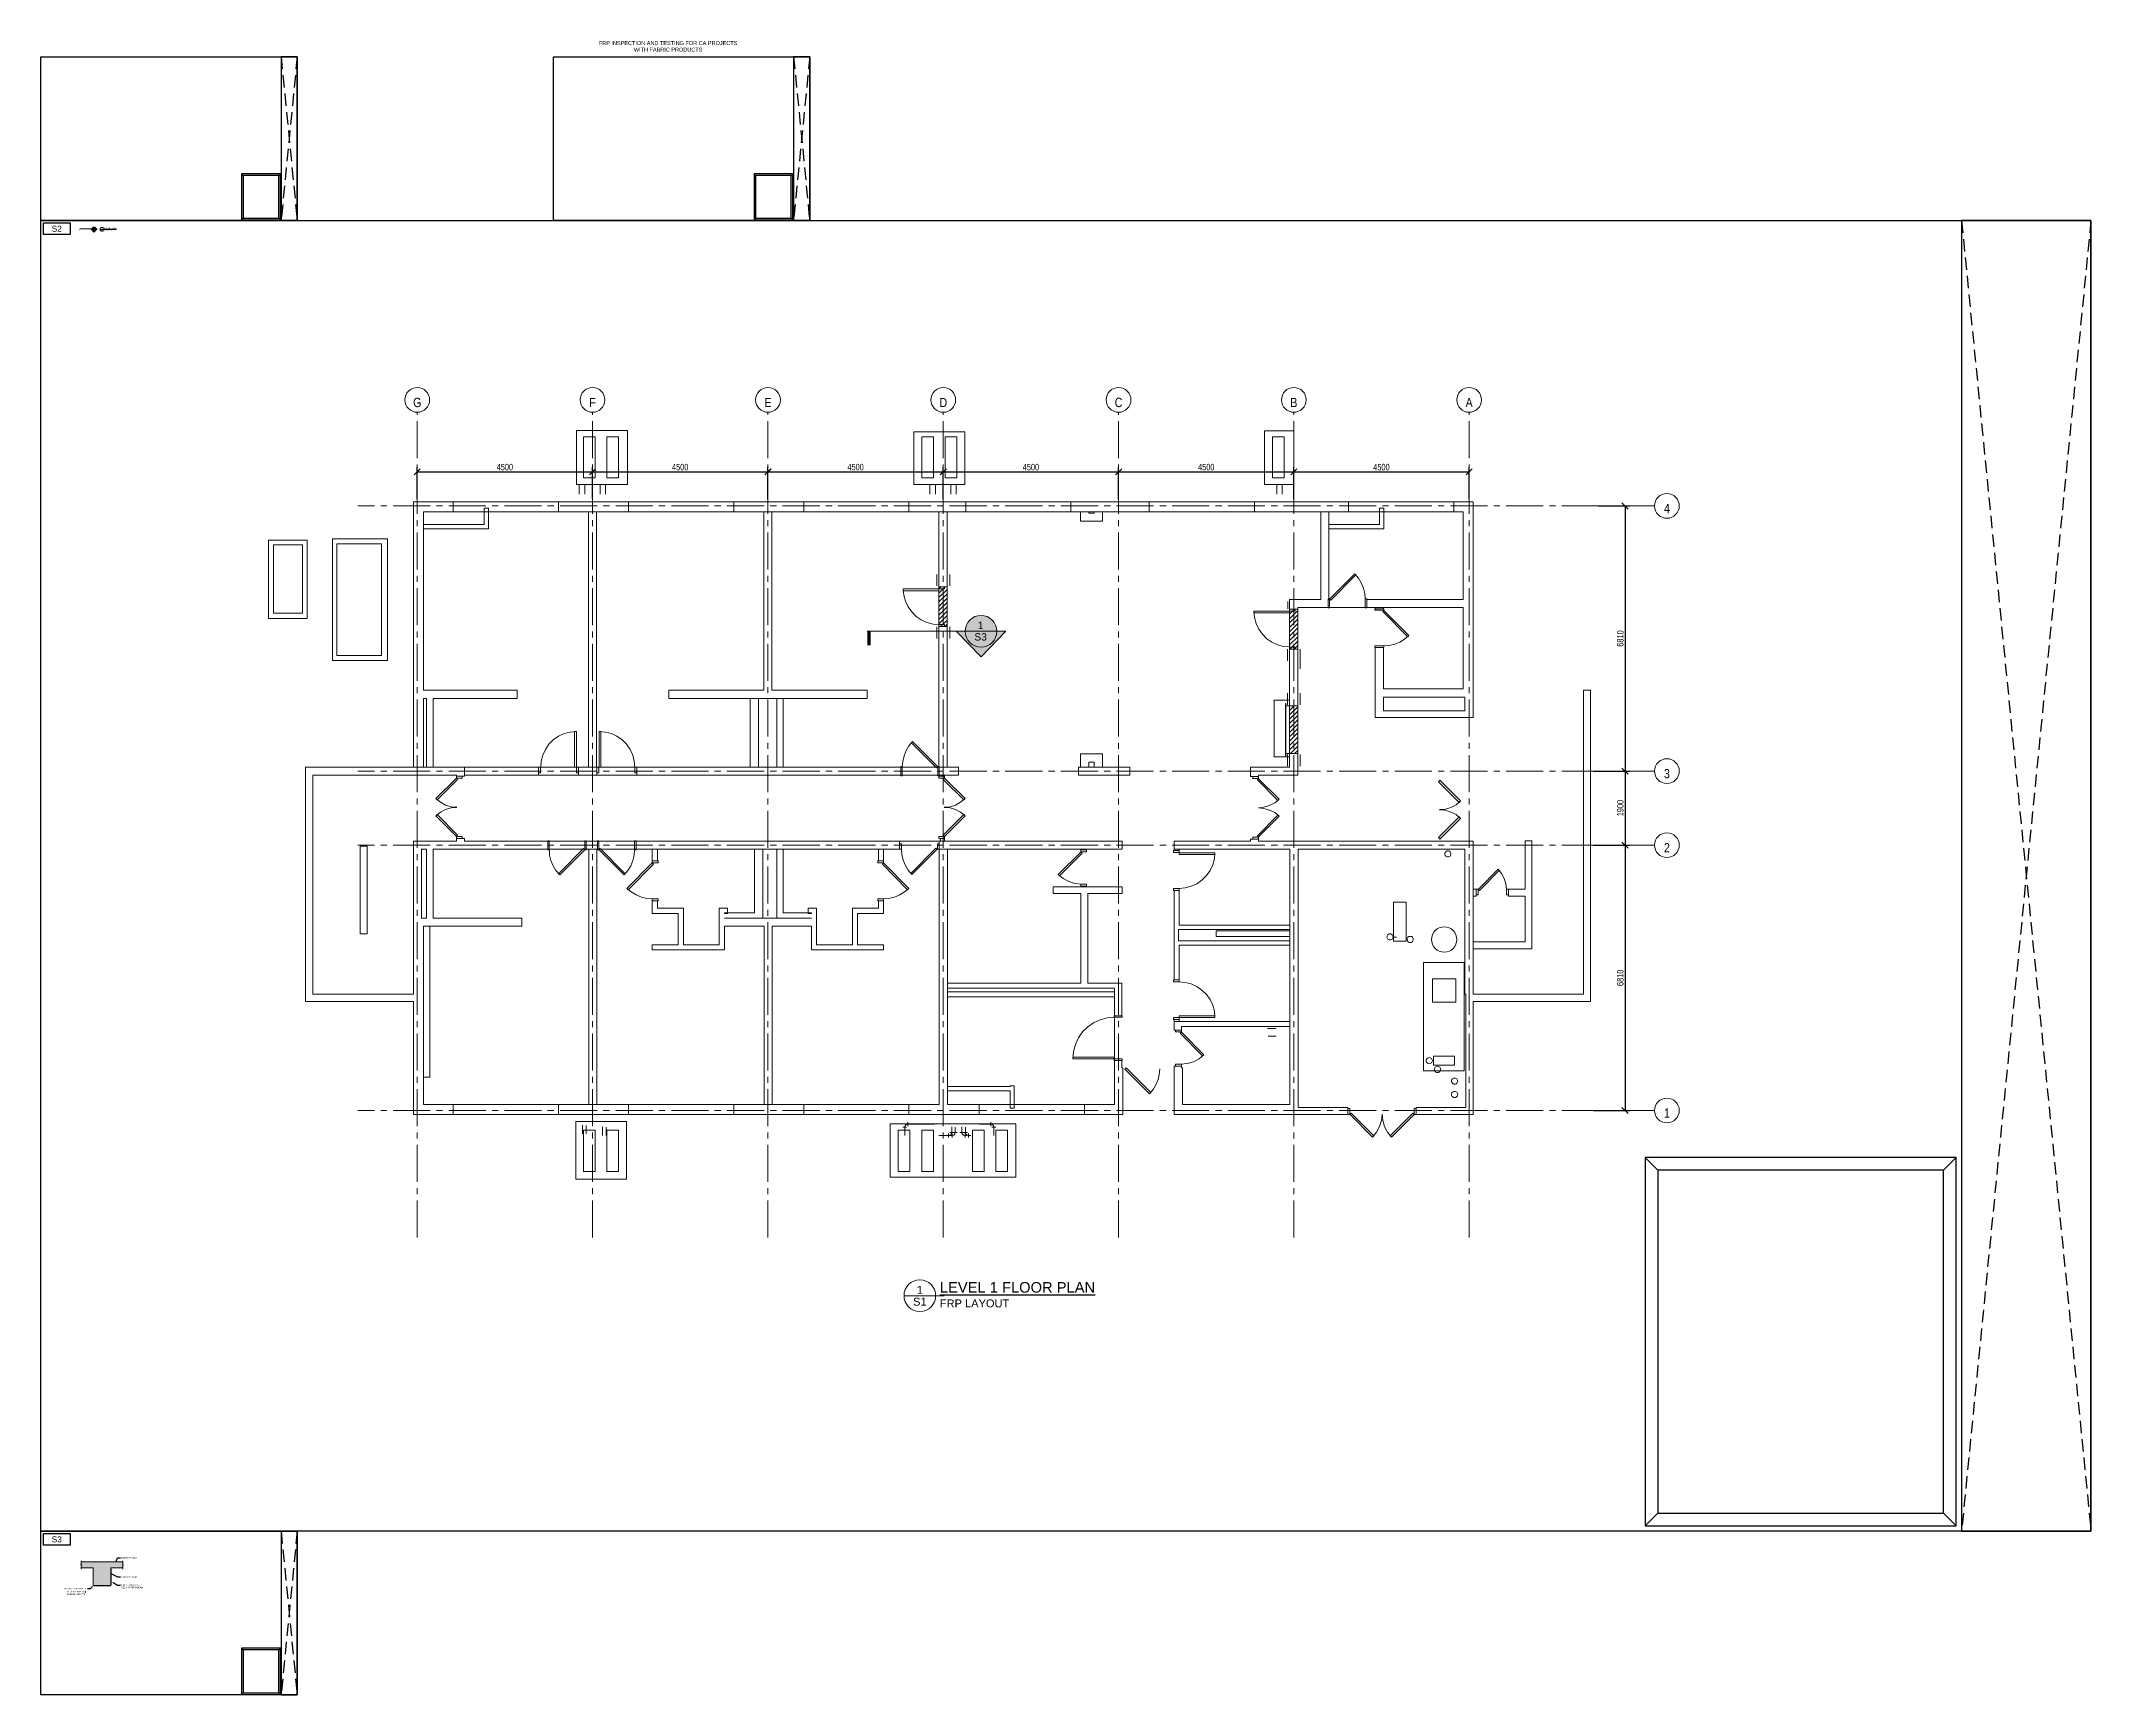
# Model space of a CAD drawing. Header units: inches. Extents: x 1159 to 5415, y 158 to 1829.
# Drawn here: x 3343 to 5415, y 158 to 1829 of the extents above; entities that cross this region are included whole.
import ezdxf
from ezdxf import colors
from ezdxf.entities.mleader import LeaderData, LeaderLine
from ezdxf.enums import TextEntityAlignment as Align
from ezdxf.math import Vec2, Vec3

# ---------------------------------------------------------------- set-up
doc = ezdxf.new("R2010")
doc.units = ezdxf.units.IN
doc.header["$MEASUREMENT"] = 0
doc.header["$PDMODE"] = 3
doc.linetypes.add('CENTER2', pattern=[1.125, 0.75, -0.125, 0.125, -0.125])
doc.linetypes.add('HIDDEN', pattern=[0.375, 0.25, -0.125])
doc.layers.get('Defpoints').update_dxf_attribs({"color": 190})
for name, color, linetype, lineweight in [('S-GRID-IDEN', 1, 'Continuous', 9), ('STN-ANNO-TEXT', 3, 'Continuous', 20), ('STN-ANNO-TITL-TEXT', 7, 'Continuous', 25), ('STN-BACKGROUND', 8, 'Continuous', 9), ('STN-BEAM', 3, 'Continuous', 9), ('STN-DIM-2', 142, 'Continuous', 13), ('STN-EXST-THK', 115, 'Continuous', 9), ('STN-FRP', 5, 'Continuous', 20), ('STN-GRID-ID', 6, 'Continuous', 20), ('STN-GRID-LINE', 10, 'CENTER2', 13), ('STN-HATCH', 253, 'Continuous', 9)]:
    doc.layers.add(name, color=color, linetype=linetype, lineweight=lineweight)
doc.layers.add('STN-CONCRETE HATCH', color=253, linetype='Continuous', lineweight=9, transparency=0.75)
doc.layers.add('STN-VPORT', color=30, linetype='Continuous', plot=False)
doc.styles.add('16', font='swiss.ttf', dxfattribs={"height": 1})
doc.styles.add('24', font='swiss.ttf', dxfattribs={"height": 1.5})
doc.styles.add('64', font='swiss.ttf', dxfattribs={"height": 4})
doc.styles.add('96', font='swiss.ttf', dxfattribs={"height": 6})
doc.styles.add('Arial Narrow', font='ARIALN.TTF', dxfattribs={"height": 18.75})
doc.styles.add('Arial Narrow_1_50', font='ARIALN.TTF', dxfattribs={"height": 6})
doc.styles.add('DIMENSIONS', font='swiss.ttf')
doc.dimstyles.new('SSA_Dimension_Style_50', dxfattribs={"dimscale": 12, "dimtxt": 6.25, "dimasz": 0.520833, "dimexe": 0.390625, "dimexo": 0.260417, "dimgap": 0.130208, "dimtad": 1, "dimdec": 0, "dimlfac": 25.4, "dimzin": 0, "dimdsep": 46, "dimtxsty": 'Arial Narrow_1_50', "dimblk1": 'OBLIQUE', "dimblk2": 'OBLIQUE', "dimsah": 1, "dimcen": 0.09, "dimazin": 0, "dimtfac": 1, "dimtdec": 0, "dimtix": 1, "dimtmove": 0, "dimatfit": 3, "dimfxl": 1, "dimtvp": 1, "dimtolj": 1, "dimtzin": 0, "dimarcsym": 2})

msp = doc.modelspace()

# ---------------------------------------------------------------- texts
at = {"layer": 'S-GRID-IDEN', "char_height": 9.375, "width": 6.25233, "attachment_point": 5, "style": 'Arial Narrow'}
for s, insert in [('G', (3723.748, 1464.105)), ('F', (3900.913, 1464.105)), ('E', (4078.245, 1464.105)), ('D', (4255.411, 1464.105)), ('C', (4432.576, 1464.105)), ('B', (4609.741, 1464.105)), ('A', (4786.907, 1464.105)), ('4', (4986.812, 1356.978)), ('3', (4986.812, 1088.979)), ('2', (4986.812, 1014.146)), ('1', (4986.812, 745.983))]:
    msp.add_mtext(s, dxfattribs=dict(at, insert=insert))
at = {"layer": 'STN-ANNO-TEXT', "insert": (3977.302, 1824.04), "char_height": 4, "width": 134.3455, "attachment_point": 5, "style": '64'}
msp.add_mtext('\\A1;\\pxa0.33333;FRP INSPECTION AND TESTING FOR CA PROJECTS \\PWITH FABRIC PRODUCTS', dxfattribs=at)
at = {"layer": 'STN-BEAM', "insert": (3431.146, 1648.027), "char_height": 0.0000125, "width": 0.0000654, "attachment_point": 1, "style": '16'}
msp.add_mtext('Title ID2', dxfattribs=at)
at = {"layer": 'STN-VPORT', "char_height": 6, "width": 21.1366, "attachment_point": 5, "style": '96', "bg_fill": 16, "box_fill_scale": 1.5, "bg_fill_color": 256, "bg_fill_transparency": 0}
for s, insert in [('S2', (3359.401, 1639.711)), ('S3', (3359.401, 315.182))]:
    msp.add_mtext(s, dxfattribs=dict(at, insert=insert))

# ---------------------------------------------------------------- blocks, each defined once
blk = doc.blocks.new('Stamp area')
at = {"layer": 'Defpoints'}
for p, q in [((-2.401, 2.852), (-2.501, 2.952)), ((-0.143, 2.852), (-0.043, 2.952)), ((-2.401, 0.142), (-2.501, 0.042)), ((-0.143, 0.142), (-0.043, 0.042))]:
    blk.add_line(p, q, dxfattribs=at)
for points in [[(-2.501, 0.042), (-0.043, 0.042), (-0.043, 2.952), (-2.501, 2.952)], [(-2.401, 0.142), (-0.143, 0.142), (-0.143, 2.852), (-2.401, 2.852)]]:
    blk.add_lwpolyline(points, close=True, dxfattribs=at)
blk = doc.blocks.new('*U125')
at = {"layer": 'STN-VPORT'}
for points in [[(3466.1, 1655.9), (3725.1, 1655.9), (3725.1, 1490.3), (3466.1, 1490.3)], [(3725.1, 1655.9), (3708.8, 1655.9), (3708.8, 1490.3), (3725.1, 1490.3)]]:
    blk.add_lwpolyline(points, close=True, dxfattribs=at)
at = {"layer": 'STN-VPORT', "linetype": 'HIDDEN', "ltscale": 50}
for points in [[(3708.8, 1655.9), (3725.1, 1490.3)], [(3725.1, 1655.9), (3708.8, 1490.3)]]:
    blk.add_lwpolyline(points, dxfattribs=at)
at = {"layer": 'STN-DIM-2', "xscale": 15.99010814684656, "yscale": 15.99010814684656, "zscale": 15.99010814684656}
blk.add_blockref('Stamp area', (3708.8, 1490.3), dxfattribs=at)
blk = doc.blocks.new('*U126')
at = {"layer": 'STN-VPORT'}
for points in [[(3466.1, 2814.8), (5538.1, 2814.8), (5538.1, 1490.3), (3466.1, 1490.3)], [(5538.1, 2814.8), (5407.3, 2814.8), (5407.3, 1490.3), (5538.1, 1490.3)]]:
    blk.add_lwpolyline(points, close=True, dxfattribs=at)
at = {"layer": 'STN-VPORT', "linetype": 'HIDDEN', "ltscale": 50}
for points in [[(5407.3, 2814.8), (5538.1, 1490.3)], [(5538.1, 2814.8), (5407.3, 1490.3)]]:
    blk.add_lwpolyline(points, dxfattribs=at)
at = {"layer": 'STN-DIM-2', "xscale": 127.9208651747724, "yscale": 127.9208651747724, "zscale": 127.9208651747724}
blk.add_blockref('Stamp area', (5407.3, 1490.3), dxfattribs=at)
blk = doc.blocks.new('*U67')
at = {"layer": 'STN-FRP', "true_color": 0xfefefe}
h = blk.add_hatch(color=7, dxfattribs=at)
h.dxf.hatch_style = 1
edge = h.paths.add_edge_path()
edge.add_arc((11.44, 0), 3, 0, 360)
at = {"layer": 'STN-HATCH', "ltscale": 100}
blk.add_hatch(color=256, dxfattribs=at).paths.add_polyline_path([(8.44, 0), (6.76, 0), (11.44, -4.88), (16.12, 0), (14.44, 0, -1)])
at = {"layer": 'STN-HATCH'}
h = blk.add_hatch(color=256, dxfattribs=at)
h.dxf.hatch_style = 1
h.paths.add_polyline_path([(-10.12, -2.7), (-9.45, -2.7), (-9.45, 0), (-10.12, 0)])
at = {"layer": 'STN-GRID-ID'}
for q in [(-10.12, 0), (14.44, 0)]:
    blk.add_line((8.44, 0), q, dxfattribs=at)
blk.add_lwpolyline([(8.44, 0), (6.76, 0), (11.44, -4.88), (16.12, 0), (14.44, 0, -1)], format="xyb", close=True, dxfattribs=at)
blk.add_circle((11.44, 0), 3, dxfattribs=at)
at = {"layer": 'STN-ANNO-TEXT', "ltscale": 2, "style": 'DIMENSIONS'}
for tag, p in [('1', (11.37, 1.12)), ('S1', (11.37, -1.07))]:
    blk.add_attdef(tag, text='', height=1.39, dxfattribs=at).set_placement(p, align=Align.MIDDLE_CENTER)
blk = doc.blocks.new('*U49')
at = {"layer": 'STN-GRID-ID'}
for p, q in [((-2, 0), (2, 0)), ((2, 0), (3.07, 0))]:
    blk.add_line(p, q, dxfattribs=at)
blk.add_circle((0, 0), 2, dxfattribs=at)
at = {"layer": 'STN-ANNO-TEXT', "style": 'DIMENSIONS'}
for tag, p in [('1', (0, 0.75)), ('S1', (0, -0.75))]:
    blk.add_attdef(tag, text='', height=1, dxfattribs=at).set_placement(p, align=Align.MIDDLE_CENTER)
blk.add_attdef('SCALE', text='', height=1, dxfattribs=at).set_placement((2.53, -0.46), align=Align.TOP_LEFT)
at = {"layer": 'STN-ANNO-TITL-TEXT', "style": 'DIMENSIONS'}
blk.add_attdef('%%UTITLE', text='', height=1.33, dxfattribs=at).set_placement((2.53, 0), align=Align.BOTTOM_LEFT)
blk = doc.blocks.new('A$C51f0ad66')
at = {"layer": 'STN-BACKGROUND'}
for p, q in [((23194, 15367), (18792, 15367)), ((23402, 15367), (26848, 15367)), ((13538, 13390), (12476, 13390)), ((22394, 13119), (22394, 8814)), ((22606, 12912), (22606, 8606)), ((26894, 10257), (24803, 10257)), ((4665, 8814), (4602, 8814)), ((-97, 6913), (-97, 2984)), ((1008, 7031), (1008, 6913)), ((27106, 6913), (21598, 6913)), ((3349, 6706), (406, 6706)), ((22614, 6706), (22614, 80)), ((26894, 6706), (22614, 6706)), ((11972, 5431), (11972, 5059)), ((19435, 5647), (19435, 3357)), ((19562, 5698), (19562, 4758)), ((27237, 5685), (27106, 5685)), ((2688, 4940), (406, 4940)), ((6833, 5190), (6164, 5190)), ((7755, 5190), (7755, 4254)), ((10249, 5190), (10249, 4254)), ((11841, 5190), (11172, 5190)), ((11972, 5059), (11303, 5059)), ((157, 4729), (157, 152)), ((30120, 2802), (27106, 2802)), ((22403, 2286), (19435, 2286)), ((19617, 1190), (19617, 1096)), ((14127, -563), (13932, -563))]:
    blk.add_line(p, q, dxfattribs=at)
for points in [[(4089, 16070), (5397, 16070), (5397, 17454)], [(4089, 16070), (4089, 17454), (5397, 17454)], [(12751, 17420), (12751, 16070)], [(12751, 17420), (14059, 17420), (14059, 16070), (12751, 16070)], [(21751, 17445), (21751, 16070), (22504, 16070), (22504, 17445)], [(21751, 17445), (22504, 17445)], [(4267, 17293), (4568, 17293)], [(4267, 17293), (4267, 16239)], [(4568, 16239), (4568, 17293)], [(5169, 16239), (4868, 16239), (4868, 17293), (5169, 17293)], [(5169, 16239), (5169, 17293)], [(13254, 16239), (13254, 17293), (12954, 17293), (12954, 16239)], [(13856, 16239), (13555, 16239), (13555, 17293), (13856, 17293)], [(13856, 16239), (13856, 17293)], [(22254, 16239), (22254, 17293), (21954, 17293), (21954, 16239)], [(4161, 15824), (4161, 16070)], [(4568, 16239), (4267, 16239)], [(4301, 15824), (4301, 16070)], [(4695, 15824), (4695, 16070)], [(4834, 15824), (4834, 16070)], [(13254, 16239), (12954, 16239)], [(13161, 15824), (13161, 16070)], [(13301, 15824), (13301, 16070)], [(13695, 15824), (13695, 16070)], [(13834, 15824), (13834, 16070)], [(22254, 16239), (21954, 16239)], [(22064, 15824), (22064, 16070)], [(22204, 15824), (22204, 16070)], [(-97, 8814), (-97, 15621), (27106, 15621)], [(157, 15367), (157, 10791)], [(157, 15367), (923, 15367)], [(923, 15367), (923, 15621)], [(1714, 15041), (1714, 15460)], [(1825, 15460), (1714, 15460)], [(1825, 14931), (1825, 15460)], [(3624, 15621), (3624, 15367)], [(3624, 15367), (4394, 15367)], [(4394, 8814), (4394, 15367)], [(4602, 15367), (5423, 15367), (5423, 15621)], [(4602, 15367), (4602, 8814)], [(8124, 15621), (8124, 15367)], [(8124, 15367), (8894, 15367)], [(8894, 15367), (8894, 10791)], [(9102, 15367), (9927, 15367), (9927, 15621)], [(9102, 15367), (9102, 10791)], [(12624, 15621), (12624, 15367)], [(12624, 15367), (13394, 15367)], [(13394, 15367), (13394, 8814), (13403, 8814)], [(13602, 15367), (14080, 15367), (14080, 15621)], [(13602, 8814), (13602, 15367)], [(16781, 15621), (16781, 15367)], [(17026, 15367), (17026, 15126), (17594, 15126)], [(17238, 15367), (17238, 15337)], [(17238, 15337), (17382, 15337)], [(17382, 15367), (17382, 15337)], [(17594, 15126), (17594, 15367)], [(18792, 15367), (18792, 15621)], [(21492, 15621), (21492, 15367)], [(23194, 15367), (23194, 13119)], [(23402, 15367), (23402, 13119), (23385, 13119)], [(23910, 15367), (23910, 15621)], [(24701, 15041), (24701, 15460), (24811, 15460)], [(24811, 15460), (24811, 14931)], [(26611, 15621), (26611, 15367)], [(26848, 15367), (26848, 13119)], [(27106, 10092), (27106, 15621)], [(1714, 15041), (157, 15041)], [(157, 14931), (1825, 14931)], [(24701, 15041), (23402, 15041)], [(23402, 14931), (24811, 14931)], [(-3823, 14639), (-3823, 12628), (-2828, 12628)], [(-3823, 14639), (-2828, 14639), (-2828, 12628)], [(-3687, 14520), (-3687, 12763), (-2946, 12763), (-2946, 14520)], [(-3687, 14520), (-2946, 14520)], [(-762, 14673), (-2180, 14673)], [(-762, 14673), (-762, 11548), (-2180, 11548), (-2180, 14673)], [(-919, 11680), (-2062, 11680), (-2062, 14546), (-919, 14546)], [(-919, 11680), (-919, 14546)], [(24333, 13123), (24325, 13271), (24291, 13411), (24236, 13542), (24164, 13665), (24066, 13775), (24100, 13746), (23457, 13102), (23427, 13132), (24066, 13775)], [(13403, 12471), (13242, 12484), (13085, 12526), (12941, 12594), (12810, 12683), (12696, 12797), (12603, 12929), (12535, 13072), (12492, 13229), (12476, 13390), (12476, 13343), (13394, 13343)], [(13602, 13441), (13394, 13441)], [(13538, 13390), (13538, 13441)], [(22394, 12814), (21480, 12814)], [(22403, 11900), (22242, 11913), (22085, 11955), (21941, 12018), (21810, 12111), (21696, 12226), (21603, 12357), (21535, 12501), (21492, 12653), (21480, 12814), (21480, 12772), (22394, 12772)], [(23194, 13119), (22394, 13119)], [(22394, 12818), (22538, 12818), (22538, 12869)], [(22394, 12869), (22606, 12869)], [(22606, 12912), (23385, 12912)], [(26848, 13119), (24375, 13119)], [(24375, 12912), (24595, 12912), (24595, 12878)], [(24807, 11925), (24951, 11938), (25095, 11968), (25226, 12023), (25349, 12099), (25459, 12192), (25429, 12162), (24786, 12806), (24816, 12835), (25459, 12192)], [(24803, 12878), (24803, 12912), (26848, 12912), (26848, 10825)], [(13538, 12421), (13538, 12471), (13394, 12471)], [(13602, 12421), (13394, 12421)], [(22538, 11845), (22538, 11896), (22394, 11896)], [(22606, 11845), (22394, 11845)], [(24595, 11887), (24595, 10092), (27106, 10092)], [(24803, 10825), (24803, 11887)], [(2561, 10791), (157, 10791)], [(241, 10579), (157, 10579)], [(157, 8814), (157, 10579)], [(241, 8814), (241, 10579)], [(2561, 10791), (2561, 10579), (406, 10579)], [(406, 8814), (406, 10579)], [(8894, 10791), (6456, 10791), (6456, 10579)], [(8547, 10579), (8547, 8814)], [(8759, 10579), (8759, 8814)], [(9102, 10791), (11548, 10791), (11548, 10579)], [(9229, 8814), (9229, 10579)], [(9394, 10579), (9394, 8814)], [(22394, 10537), (22000, 10537)], [(24803, 10825), (26848, 10825)], [(24803, 10613), (26894, 10613)], [(24803, 10257), (24803, 10613)], [(26894, 10613), (26894, 10257)], [(29938, 10791), (30120, 10791)], [(29938, 10791), (29938, 2984)], [(30120, 2802), (30120, 10791)], [(22606, 10384), (22297, 10384)], [(22394, 10380), (22398, 10384)], [(3171, 8805), (3183, 8966), (3222, 9123), (3289, 9267), (3382, 9402), (3492, 9512), (3624, 9605), (3768, 9673), (3924, 9715), (4085, 9732), (4039, 9732), (4039, 8814), (4394, 8814)], [(4085, 9732), (4085, 8670), (4136, 8670)], [(5584, 8805), (5571, 8966), (5533, 9123), (5465, 9267), (5372, 9402), (5258, 9512), (5127, 9605), (4983, 9673), (4830, 9715), (4669, 9732), (4712, 9732), (4712, 8814), (4669, 8814), (4669, 9732)], [(12450, 8818), (12463, 8962), (12497, 9106), (12552, 9237), (12624, 9360), (12717, 9470), (12687, 9440), (13331, 8797), (13360, 8826), (12717, 9470)], [(17026, 9157), (17026, 8814)], [(17026, 9157), (17594, 9157)], [(17594, 8814), (17594, 9157)], [(22000, 9076), (22394, 9076)], [(22297, 9165), (22606, 9165)], [(-2866, 8814), (-2866, 2802), (-97, 2802)], [(-2684, 2984), (-2684, 8606)], [(1008, 8606), (-2684, 8606)], [(1012, 7785), (868, 7798), (724, 7840), (593, 7912), (478, 8005), (512, 7971), (1037, 8500), (1008, 8530), (478, 8005)], [(1215, 8814), (1215, 8585), (1008, 8585)], [(3116, 8670), (3167, 8670), (3167, 8814), (1008, 8814)], [(1151, 8585), (1151, 8534), (1008, 8534), (1008, 8606)], [(1215, 8606), (3116, 8606), (3116, 8814)], [(4136, 8814), (4136, 8606), (4614, 8606)], [(4614, 8814), (4614, 8606)], [(4665, 8814), (4665, 8670), (4614, 8670)], [(5639, 8670), (5588, 8670), (5588, 8814), (5639, 8814)], [(5639, 8814), (5639, 8606), (12412, 8606)], [(13538, 8585), (13390, 8585), (13390, 8534), (13538, 8534), (13538, 8606)], [(13403, 8606), (13436, 8606)], [(13436, 8606), (13436, 8585)], [(13530, 7785), (13678, 7798), (13822, 7840), (13949, 7912), (14063, 8005), (14033, 7971), (13504, 8500), (13538, 8530), (14063, 8005)], [(13538, 8606), (13894, 8606)], [(13894, 8814), (13602, 8814)], [(13894, 8814), (13894, 8606)], [(16976, 8814), (16976, 8606), (18296, 8606), (18296, 8814)], [(17238, 8814), (17238, 8945)], [(17238, 8945), (17382, 8945)], [(17382, 8945), (17382, 8814)], [(21598, 8572), (21391, 8572), (21391, 8814), (22394, 8814)], [(21454, 8572), (21454, 8522), (21598, 8522), (21598, 8606)], [(21594, 7772), (21738, 7785), (21882, 7827), (22013, 7899), (22127, 7992), (22094, 7959), (21569, 8488), (21598, 8517), (22127, 7992)], [(21598, 8606), (22606, 8606)], [(26246, 7726), (26395, 7738), (26539, 7781), (26670, 7848), (26784, 7946), (26750, 7908), (26217, 8437), (26255, 8475), (26784, 7946)], [(1012, 7781), (868, 7768), (724, 7726), (593, 7658), (478, 7561), (512, 7595), (1037, 7065), (1008, 7036), (478, 7561)], [(13530, 7781), (13678, 7768), (13822, 7726), (13949, 7658), (14063, 7561), (14033, 7595), (13504, 7065), (13538, 7036), (14063, 7561)], [(21594, 7768), (21738, 7755), (21882, 7713), (22013, 7645), (22127, 7552), (22094, 7582), (21569, 7053), (21598, 7023), (22127, 7552)], [(26246, 7717), (26395, 7705), (26539, 7662), (26670, 7595), (26784, 7497), (26750, 7535), (26217, 7006), (26255, 6968), (26784, 7497)], [(1008, 6913), (-97, 6913)], [(1151, 6981), (1151, 7031), (1008, 7031)], [(1008, 6981), (1215, 6981), (1215, 6913)], [(3349, 6913), (1215, 6913)], [(4627, 6913), (4339, 6913)], [(12378, 6706), (12378, 6913), (5618, 6913)], [(12378, 6849), (12429, 6849), (12429, 6706), (12378, 6706)], [(13403, 6706), (13352, 6706), (13352, 6849), (13403, 6849)], [(13538, 7031), (13390, 7031), (13390, 6981), (13538, 6981)], [(13403, 152), (13403, 6913)], [(13436, 6913), (13403, 6913)], [(13436, 6981), (13436, 6913)], [(13538, 6913), (13538, 7031)], [(18093, 6706), (18093, 6913), (13538, 6913)], [(21391, 6913), (19435, 6913)], [(19435, 6913), (19435, 6672)], [(21391, 6968), (21391, 6913)], [(21391, 6968), (21598, 6968)], [(21598, 7019), (21454, 7019), (21454, 6968)], [(21598, 6913), (21598, 7019)], [(27106, 6913), (27106, 6706)], [(28617, 4153), (28617, 6921), (28439, 6921), (28439, 5685)], [(-1465, 6782), (-1465, 4534)], [(-1465, 4534), (-1287, 4534), (-1287, 6782), (-1465, 6782)], [(110, 6706), (241, 6706)], [(110, 6706), (110, 4940)], [(241, 4940), (241, 6706)], [(406, 6706), (406, 4940)], [(3391, 6701), (3399, 6557), (3433, 6418), (3488, 6282), (3560, 6159), (3658, 6049), (3624, 6079), (4267, 6722), (4301, 6693), (3658, 6049)], [(4339, 6706), (4403, 6706)], [(4403, 152), (4403, 6706)], [(4610, 6706), (4610, 152)], [(4610, 6706), (4627, 6706)], [(5579, 6701), (5571, 6557), (5537, 6418), (5482, 6282), (5406, 6159), (5313, 6049), (5342, 6079), (4699, 6722), (4669, 6693), (5313, 6049)], [(6041, 5431), (5897, 5444), (5753, 5478), (5618, 5533), (5495, 5609), (5381, 5702), (5414, 5668), (6066, 6320), (6032, 6354), (5381, 5702)], [(6032, 6706), (6032, 6354), (6181, 6354), (6181, 6405), (6032, 6405)], [(6164, 6405), (6164, 6706)], [(8657, 6706), (8657, 5071)], [(8869, 4940), (8869, 6706)], [(9229, 6706), (9229, 4940)], [(9394, 6706), (9394, 5071)], [(11972, 6706), (11972, 6354), (11828, 6354), (11828, 6405), (11972, 6405)], [(11841, 6706), (11841, 6405)], [(11963, 5431), (12111, 5444), (12251, 5478), (12387, 5533), (12509, 5609), (12624, 5702), (12590, 5668), (11942, 6320), (11972, 6354), (12624, 5702)], [(12433, 6714), (12442, 6570), (12476, 6426), (12531, 6291), (12607, 6168), (12700, 6058), (12670, 6087), (13314, 6735), (13348, 6706), (12700, 6058)], [(17043, 5812), (16882, 5829), (16726, 5876), (16582, 5952), (16455, 6054), (16489, 6024), (17069, 6604), (17035, 6634), (16455, 6054)], [(17035, 6706), (17035, 6638), (17183, 6638), (17183, 6689), (17035, 6689)], [(17166, 6689), (17166, 6706)], [(19562, 6706), (19562, 6621), (19414, 6621), (19414, 6672), (19562, 6672)], [(19435, 6706), (22403, 6706)], [(19554, 5702), (19714, 5715), (19867, 5757), (20015, 5821), (20146, 5914), (20261, 6028), (20354, 6159), (20421, 6303), (20464, 6456), (20476, 6617), (20476, 6574), (19562, 6574), (19562, 6617), (20476, 6617)], [(26894, 6706), (26894, 2984), (26924, 2984)], [(27961, 5677), (27948, 5821), (27906, 5956), (27838, 6083), (27749, 6193), (27779, 6159), (27271, 5651), (27241, 5685), (27749, 6193)], [(6032, 5431), (6032, 5059), (6701, 5059)], [(6032, 5380), (6181, 5380), (6181, 5431), (6032, 5431)], [(6164, 5190), (6164, 5380)], [(11972, 5380), (11828, 5380), (11828, 5431), (11972, 5431)], [(11841, 5380), (11841, 5190)], [(17217, 5567), (18093, 5567), (18093, 5745), (16328, 5745), (16328, 5567), (17035, 5567)], [(17035, 3268), (17035, 5567)], [(17217, 5567), (17217, 3268)], [(19562, 5647), (19414, 5647), (19414, 5698), (19562, 5698)], [(25391, 4348), (25391, 5347), (25065, 5347), (25065, 4348)], [(27106, 5503), (27186, 5503)], [(27237, 5685), (27237, 5537), (27186, 5537)], [(27186, 5685), (27186, 5503)], [(28012, 5537), (27961, 5537), (27961, 5685), (28439, 5685)], [(28012, 5685), (28012, 5503), (28439, 5503)], [(28439, 4331), (28439, 5503)], [(110, 4940), (241, 4940)], [(2688, 4940), (2688, 4729), (157, 4729)], [(6701, 4254), (6701, 5059)], [(6833, 4254), (6833, 5190)], [(7887, 5059), (7967, 5059), (7967, 5190), (7755, 5190)], [(8657, 5071), (7887, 5071), (7887, 5059)], [(7887, 4940), (8657, 4940)], [(9229, 4940), (8869, 4940)], [(10118, 5071), (9394, 5071)], [(9394, 4940), (10118, 4940)], [(10249, 5190), (10037, 5190), (10037, 5059), (10118, 5059)], [(10118, 5071), (10118, 5059)], [(11172, 4254), (11172, 5190)], [(11303, 5059), (11303, 4254)], [(22403, 4648), (22403, 4758), (19562, 4758)], [(157, 855), (326, 855), (326, 4729)], [(6701, 4254), (6032, 4254), (6032, 4123), (7887, 4123), (7887, 4729)], [(6833, 4254), (7755, 4254)], [(7887, 4729), (8903, 4729)], [(8903, 4729), (8903, 152)], [(9114, 4729), (9114, 152)], [(10118, 4729), (9114, 4729)], [(10118, 4123), (10118, 4729)], [(10118, 4123), (11972, 4123), (11972, 4254), (11303, 4254)], [(11172, 4254), (10249, 4254)], [(19562, 3357), (19414, 3357), (19414, 3306), (19562, 3306), (19562, 4242)], [(22403, 4648), (19545, 4648)], [(19545, 4352), (19545, 4648)], [(19545, 4352), (22403, 4352)], [(19562, 4242), (22403, 4242)], [(22403, 4470), (20506, 4470), (20506, 4610), (22403, 4610)], [(22403, 4352), (22403, 4242)], [(25053, 4453), (25048, 4436), (25040, 4415), (25027, 4398), (25010, 4386), (24993, 4377), (24951, 4377), (24934, 4386), (24917, 4398), (24905, 4415), (24896, 4436), (24892, 4453), (24896, 4475), (24905, 4496), (24917, 4513), (24934, 4525), (24951, 4534), (24993, 4534), (25010, 4525), (25027, 4513), (25040, 4496), (25048, 4475), (25053, 4453), (25142, 4453)], [(25391, 4348), (25065, 4348)], [(25383, 4394), (25413, 4394), (25421, 4352), (25434, 4335), (25451, 4322), (25472, 4314), (25514, 4314), (25531, 4322), (25548, 4335), (25561, 4352), (25569, 4373), (25569, 4411), (25561, 4432), (25548, 4449), (25531, 4462), (25514, 4470), (25472, 4470), (25451, 4462), (25434, 4449), (25421, 4432), (25417, 4411), (25413, 4394)], [(26064, 4267), (26048, 4326), (26039, 4390), (26048, 4453)], [(26094, 4572), (26064, 4513), (26048, 4453)], [(26064, 4267), (26094, 4208)], [(26094, 4572), (26136, 4618)], [(26238, 4690), (26183, 4661), (26136, 4618)], [(26238, 4690), (26302, 4707)], [(26365, 4716), (26302, 4707)], [(26365, 4716), (26428, 4707), (26488, 4690)], [(26543, 4661), (26488, 4690)], [(26543, 4661), (26594, 4618)], [(26636, 4572), (26594, 4618)], [(26636, 4572), (26666, 4513), (26682, 4453)], [(26636, 4208), (26666, 4267), (26682, 4326)], [(26691, 4390), (26682, 4453)], [(26691, 4390), (26682, 4326)], [(28439, 4331), (27106, 4331)], [(25836, 1020), (26873, 1020), (26873, 3801), (25836, 3801)], [(25836, 1020), (25836, 3801)], [(26428, 4072), (26365, 4064), (26302, 4072), (26238, 4089), (26183, 4119), (26136, 4161), (26094, 4208)], [(26428, 4072), (26488, 4089), (26543, 4119)], [(26636, 4208), (26594, 4161), (26543, 4119)], [(28617, 4153), (27106, 4153)], [(17035, 3268), (13614, 3268)], [(17217, 3268), (18085, 3268)], [(18085, 2430), (18085, 3268)], [(19554, 3302), (19714, 3289), (19867, 3251), (20015, 3183), (20146, 3090), (20261, 2976), (20354, 2845), (20421, 2701), (20464, 2548), (20476, 2388), (20476, 2430), (19562, 2430), (19562, 2388), (20476, 2388)], [(-2684, 2984), (-97, 2984)], [(-97, 2802), (-97, -102), (18114, -102)], [(13614, 3137), (17903, 3137), (17903, 3048), (13614, 3048)], [(13614, 2921), (17903, 2921), (17903, 2430)], [(26924, 2984), (26924, 80)], [(27106, 2984), (29938, 2984)], [(27106, -102), (27106, 2802)], [(17898, 2388), (17716, 2375), (17534, 2328), (17365, 2252), (17213, 2146), (17081, 2015), (16976, 1863), (16895, 1693), (16849, 1515), (16832, 1329), (16832, 1372), (17890, 1372), (17890, 1329), (16832, 1329)], [(19562, 2383), (19414, 2383), (19414, 2333), (19562, 2333)], [(19435, 2333), (19435, 2066), (19617, 2066)], [(19617, 2155), (19617, 2015), (19469, 2015), (19469, 2066)], [(19562, 2286), (19562, 2383)], [(19617, 2155), (22403, 2155)], [(21831, 2108), (22051, 2108)], [(19609, 1190), (19770, 1206), (19926, 1253), (20070, 1329), (20197, 1431), (20163, 1401), (19583, 1981), (19617, 2011), (20197, 1431)], [(21844, 1909), (22051, 1909)], [(17903, 1287), (17903, 152)], [(18085, 1096), (18085, 1287)], [(18114, 1096), (18085, 1096)], [(18114, -102), (18114, 1096)], [(19063, 1071), (19050, 927), (19020, 792), (18965, 660), (18893, 538), (18800, 428), (18834, 466), (18203, 1096), (18165, 1063), (18800, 428)], [(19617, 1139), (19435, 1139)], [(23944, -102), (19435, -102), (19435, 1139)], [(19469, 1139), (19469, 1190), (19617, 1190)], [(19647, 152), (19647, 1096), (19617, 1096)], [(26094, 1393), (26627, 1393)], [(26094, 1393), (26094, 1164)], [(26627, 1164), (26094, 1164)], [(26627, 1164), (26627, 1393)], [(15219, 618), (13614, 618), (13614, 508), (15219, 508)], [(15219, 508), (15219, 63), (15325, 63), (15325, 635), (15219, 635), (15219, 618)], [(923, 152), (157, 152)], [(923, -102), (923, 152)], [(4403, 152), (3624, 152), (3624, -102)], [(5423, 152), (4610, 152)], [(5423, -102), (5423, 152)], [(8903, 152), (8124, 152), (8124, -102)], [(9927, 152), (9114, 152)], [(9927, -102), (9927, 152)], [(12624, 152), (12624, -102)], [(13403, 152), (12624, 152)], [(13614, 152), (17903, 152)], [(14427, -102), (14427, 152)], [(17128, 152), (17128, -102)], [(22403, 152), (19647, 152)], [(23893, -102), (23893, 80), (22614, 80)], [(23944, -102), (23944, 47), (23893, 47)], [(25645, 47), (25595, 47), (25595, -102), (27106, -102)], [(25645, 80), (25645, -102)], [(25645, 80), (26924, 80)], [(5376, -279), (4068, -279), (4068, -1761), (5376, -1761)], [(4242, -377), (4242, -597)], [(4267, -508), (4267, -1566), (4568, -1566), (4568, -508)], [(4267, -508), (4568, -508)], [(4335, -385), (4335, -597)], [(4758, -419), (4758, -639)], [(4851, -432), (4851, -639)], [(5169, -1566), (4868, -1566), (4868, -508), (5169, -508)], [(5169, -1566), (5169, -508)], [(5376, -279), (5376, -1761)], [(15371, -1714), (15371, -343), (12145, -343), (12145, -1714)], [(12564, -432), (12463, -432)], [(13276, -351), (12594, -351), (12556, -360), (12526, -389), (12514, -432), (12514, -639)], [(12594, -402), (12594, -301)], [(12950, -1566), (12950, -508), (13250, -508), (13250, -1566)], [(13813, -432), (13813, -563), (13805, -601), (13775, -631), (13733, -639), (13394, -639)], [(13720, -419), (13720, -563), (13712, -601), (13682, -631), (13640, -639)], [(13983, -419), (13983, -563), (13991, -601), (14021, -631), (14063, -639), (14101, -639)], [(14076, -432), (14076, -563), (14084, -601), (14114, -631), (14156, -639), (14215, -639)], [(14254, -508), (14254, -1566), (14554, -1566)], [(14254, -508), (14554, -508), (14554, -1566)], [(14436, -351), (14723, -351), (14762, -360), (14791, -389), (14804, -432), (14804, -639)], [(14723, -402), (14723, -301)], [(14753, -432), (14855, -432)], [(14855, -508), (15155, -508)], [(14855, -508), (14855, -1566)], [(15155, -1566), (15155, -508)], [(24769, -93), (24752, -254), (24706, -411), (24629, -555), (24528, -682), (24557, -648), (23977, -68), (23948, -102), (24528, -682)], [(24773, -93), (24786, -254), (24833, -411), (24909, -555), (25015, -682), (24981, -648), (25561, -68), (25595, -102), (25015, -682)], [(13640, -588), (13640, -694)], [(13669, -563), (13864, -563)], [(13733, -588), (13733, -694)], [(14063, -588), (14063, -694)], [(14156, -588), (14156, -694)], [(12950, -1566), (13250, -1566)], [(15155, -1566), (14855, -1566)], [(15371, -1714), (12145, -1714)]]:
    blk.add_lwpolyline(points, dxfattribs=at)
at = {"layer": 'STN-BACKGROUND', "ltscale": 5600.657488}
blk.add_lwpolyline([(157, 15367), (26848, 15367)], dxfattribs=at)
at = {"layer": 'STN-BACKGROUND', "ltscale": 2700.846166}
for points in [[(923, 15621), (26611, 15621)], [(923, 152), (12624, 152)], [(12624, -102), (923, -102)]]:
    blk.add_lwpolyline(points, dxfattribs=at)
at = {"layer": 'STN-BACKGROUND', "ltscale": 1198.02424}
blk.add_lwpolyline([(923, 15367), (18792, 15367)], dxfattribs=at)
at = {"layer": 'STN-BACKGROUND', "ltscale": 2044.68448}
blk.add_lwpolyline([(22606, 12912), (26848, 12912)], dxfattribs=at)
at = {"layer": 'STN-BACKGROUND'}
for points in [[(23385, 12899), (23385, 13132), (23423, 13132), (23423, 12899)], [(24337, 12899), (24337, 13132), (24375, 13132), (24375, 12899)], [(24583, 12878), (24816, 12878), (24816, 12840), (24583, 12840)], [(24583, 11925), (24816, 11925), (24816, 11887), (24583, 11887)], [(22297, 10448), (22288, 10448), (22288, 9102), (22297, 9102)], [(12450, 8594), (12450, 8826), (12412, 8826), (12412, 8594)], [(13403, 8594), (13403, 8826), (13365, 8826), (13365, 8594)], [(3387, 6926), (3387, 6693), (3349, 6693), (3349, 6926)], [(4339, 6926), (4339, 6693), (4301, 6693), (4301, 6926)], [(4627, 6926), (4627, 6693), (4665, 6693), (4665, 6926)], [(5579, 6926), (5579, 6693), (5618, 6693), (5618, 6926)], [(26539, 6587), (26534, 6608), (26530, 6625), (26517, 6642), (26500, 6655), (26479, 6663), (26458, 6667), (26437, 6663), (26420, 6655), (26403, 6642), (26390, 6625), (26382, 6608), (26382, 6566), (26390, 6545), (26403, 6532), (26420, 6519), (26437, 6511), (26458, 6507), (26479, 6511), (26500, 6519), (26517, 6532), (26530, 6545)], [(17183, 5812), (17035, 5812), (17035, 5761), (17183, 5761)], [(26060, 3378), (26666, 3378), (26666, 2777), (26060, 2777)], [(18097, 2392), (17890, 2392), (17890, 2430), (18097, 2430)], [(18097, 1287), (17890, 1287), (17890, 1325), (18097, 1325)], [(26060, 1278), (26056, 1300), (26048, 1317), (26035, 1333), (26018, 1346), (26001, 1355), (25980, 1359), (25959, 1355), (25937, 1346), (25925, 1333), (25912, 1317), (25904, 1300), (25899, 1278), (25904, 1257), (25912, 1240), (25925, 1223), (25937, 1211), (25959, 1202), (25980, 1198), (26001, 1202), (26018, 1211), (26035, 1223), (26048, 1240), (26056, 1257)], [(26272, 1054), (26268, 1075), (26263, 1092), (26251, 1109), (26234, 1122), (26213, 1130), (26191, 1134), (26170, 1130), (26153, 1122), (26136, 1109), (26124, 1092), (26115, 1075), (26115, 1033), (26124, 1016), (26136, 999), (26153, 986), (26170, 978), (26191, 974), (26213, 978), (26234, 986), (26251, 999), (26263, 1016), (26268, 1033)], [(26712, 753), (26708, 775), (26699, 796), (26687, 813), (26670, 825), (26653, 830), (26632, 834), (26611, 830), (26594, 825), (26577, 813), (26564, 796), (26555, 775), (26551, 753), (26555, 732), (26564, 715), (26577, 698), (26594, 686), (26611, 677), (26653, 677), (26670, 686), (26687, 698), (26699, 715), (26708, 732)], [(26712, 411), (26708, 432), (26699, 453), (26687, 470), (26653, 487), (26632, 491), (26611, 487), (26577, 470), (26564, 453), (26555, 432), (26551, 411), (26555, 389), (26564, 372), (26577, 356), (26594, 343), (26611, 334), (26632, 330), (26653, 334), (26670, 343), (26687, 356), (26699, 372), (26708, 389)], [(12649, -508), (12349, -508), (12349, -1566), (12649, -1566)]]:
    blk.add_lwpolyline(points, close=True, dxfattribs=at)
at = {"layer": 'STN-BACKGROUND', "ltscale": 2154.750311}
blk.add_lwpolyline([(11548, 10579), (6456, 10579)], dxfattribs=at)
at = {"layer": 'STN-BACKGROUND', "ltscale": 317.49759}
for points in [[(22000, 10537), (22000, 9076)], [(22394, 9076), (22394, 10537)]]:
    blk.add_lwpolyline(points, dxfattribs=at)
at = {"layer": 'STN-BACKGROUND', "ltscale": 2768.578985}
blk.add_lwpolyline([(-2866, 8814), (1008, 8814)], dxfattribs=at)
at = {"layer": 'STN-BACKGROUND', "ltscale": 3018.343756}
blk.add_lwpolyline([(13894, 8814), (1215, 8814)], dxfattribs=at)
at = {"layer": 'STN-BACKGROUND', "ltscale": 6773.28192}
blk.add_lwpolyline([(1215, 8606), (13894, 8606)], dxfattribs=at)
at = {"layer": 'STN-BACKGROUND', "ltscale": 702.727999}
blk.add_lwpolyline([(16976, 8814), (18296, 8814)], dxfattribs=at)
at = {"layer": 'STN-BACKGROUND', "ltscale": 6760.582016}
blk.add_lwpolyline([(18093, 6913), (1215, 6913)], dxfattribs=at)
at = {"layer": 'STN-BACKGROUND', "ltscale": 2493.414407}
blk.add_lwpolyline([(12378, 6706), (1215, 6706)], dxfattribs=at)
at = {"layer": 'STN-BACKGROUND', "ltscale": 3420.50737}
blk.add_lwpolyline([(18093, 6706), (13403, 6706)], dxfattribs=at)
at = {"layer": 'STN-BACKGROUND', "ltscale": 3437.440574}
blk.add_lwpolyline([(13614, 152), (13614, 6706)], dxfattribs=at)
at = {"layer": 'STN-BACKGROUND', "ltscale": 2002.309135}
blk.add_lwpolyline([(22403, 6706), (22403, 152)], dxfattribs=at)
at = {"layer": 'STN-BACKGROUND', "ltscale": 1172.624432}
blk.add_lwpolyline([(27106, 2984), (27106, 6706)], dxfattribs=at)
at = {"layer": 'STN-BACKGROUND', "ltscale": 770.460818}
blk.add_lwpolyline([(10118, 4940), (7887, 4940)], dxfattribs=at)
at = {"layer": 'STN-BACKGROUND', "ltscale": 491.062939}
blk.add_lwpolyline([(17903, 3137), (17903, 1096)], dxfattribs=at)
at = {"layer": 'STN-BACKGROUND', "ltscale": 4292.567417}
blk.add_lwpolyline([(13403, 152), (157, 152)], dxfattribs=at)
at = {"layer": 'STN-CONCRETE HATCH'}
for points in [[(13394, 13390), (13445, 13441)], [(13394, 13280), (13555, 13441)], [(13394, 13166), (13602, 13377)], [(13394, 13056), (13602, 13263)], [(13394, 12941), (13602, 13153)], [(13394, 12831), (13602, 13039)], [(13394, 12717), (13602, 12929)], [(13394, 12607), (13602, 12814)], [(13394, 12492), (13602, 12704)], [(22394, 12848), (22411, 12869)], [(22394, 12738), (22525, 12869)], [(22394, 12624), (22606, 12835)], [(22394, 12514), (22606, 12721)], [(13432, 12421), (13602, 12590)], [(13547, 12421), (13602, 12480)], [(22394, 12399), (22606, 12611)], [(22394, 12289), (22606, 12497)], [(22394, 12175), (22606, 12387)], [(22394, 12065), (22606, 12272)], [(22394, 11951), (22606, 12162)], [(22403, 11845), (22606, 12048)], [(22513, 11845), (22606, 11938)], [(22394, 10266), (22513, 10384)], [(22394, 10156), (22606, 10363)], [(22394, 10041), (22606, 10253)], [(22394, 9931), (22606, 10139)], [(22394, 9817), (22606, 10029)], [(22394, 9707), (22606, 9914)], [(22394, 9593), (22606, 9804)], [(22394, 9483), (22606, 9690)], [(22394, 9368), (22606, 9580)], [(22394, 9258), (22606, 9466)], [(22415, 9165), (22606, 9356)], [(22525, 9165), (22606, 9241)]]:
    blk.add_lwpolyline(points, dxfattribs=at)
blk = doc.blocks.new('Grid - SSA_Grid-Tag 2-546602-01-1400-FIRST FLOOR PLAN - BLOCK A')
at = {"layer": 'S-GRID-IDEN'}
blk.add_circle((0, 0), 0.25, dxfattribs=at)
blk = doc.blocks.new('_OBLIQUE')
at = {"color": 0, "linetype": 'ByBlock'}
blk.add_line((-0.5, -0.5), (0.5, 0.5), dxfattribs=at)
blk = doc.blocks.new('*D168')
at = {"layer": 'Defpoints', "color": 0, "transparency": 16777216}
for p in [(3900.9, 1394), (3723.7, 1363.6), (3900.9, 1363.6)]:
    blk.add_point(p, dxfattribs=at)
at = {"layer": 'STN-DIM-2', "color": 0, "lineweight": -2, "transparency": 16777216}
for p, q in [((3723.7, 1366.8), (3723.7, 1398.7)), ((3723.7, 1394), (3900.9, 1394)), ((3900.9, 1366.8), (3900.9, 1398.7))]:
    blk.add_line(p, q, dxfattribs=at)
at = {"layer": 'STN-DIM-2', "color": 0, "lineweight": -2, "transparency": 16777216, "xscale": 6.249999999999998, "yscale": 6.249999999999998, "zscale": 6.249999999999998, "rotation": 180}
blk.add_blockref('_OBLIQUE', (3723.7, 1394), dxfattribs=at)
at = {"layer": 'STN-DIM-2', "color": 0, "lineweight": -2, "transparency": 16777216, "xscale": 6.249999999999998, "yscale": 6.249999999999998, "zscale": 6.249999999999998}
blk.add_blockref('_OBLIQUE', (3900.9, 1394), dxfattribs=at)
at = {"layer": 'STN-DIM-2', "color": 0, "transparency": 16777216, "insert": (3812.3, 1398.8), "char_height": 6, "attachment_point": 5, "style": 'Arial Narrow_1_50'}
blk.add_mtext('\\A1;{\\H1.08333x;4500}', dxfattribs=at)
blk = doc.blocks.new('*D160')
at = {"layer": 'Defpoints', "color": 0, "transparency": 16777216}
for p in [(4078.1, 1394), (3900.9, 1363.6), (4078.1, 1363.6)]:
    blk.add_point(p, dxfattribs=at)
at = {"layer": 'STN-DIM-2', "color": 0, "lineweight": -2, "transparency": 16777216}
for p, q in [((3900.9, 1366.8), (3900.9, 1398.7)), ((3900.9, 1394), (4078.1, 1394)), ((4078.1, 1366.8), (4078.1, 1398.7))]:
    blk.add_line(p, q, dxfattribs=at)
at = {"layer": 'STN-DIM-2', "color": 0, "lineweight": -2, "transparency": 16777216, "xscale": 6.249999999999998, "yscale": 6.249999999999998, "zscale": 6.249999999999998, "rotation": 180}
blk.add_blockref('_OBLIQUE', (3900.9, 1394), dxfattribs=at)
at = {"layer": 'STN-DIM-2', "color": 0, "lineweight": -2, "transparency": 16777216, "xscale": 6.249999999999998, "yscale": 6.249999999999998, "zscale": 6.249999999999998}
blk.add_blockref('_OBLIQUE', (4078.1, 1394), dxfattribs=at)
at = {"layer": 'STN-DIM-2', "color": 0, "transparency": 16777216, "insert": (3989.5, 1398.8), "char_height": 6, "attachment_point": 5, "style": 'Arial Narrow_1_50'}
blk.add_mtext('\\A1;{\\H1.08333x;4500}', dxfattribs=at)
blk = doc.blocks.new('*D161')
at = {"layer": 'Defpoints', "color": 0, "transparency": 16777216}
for p in [(4255.4, 1394), (4078.2, 1363.6), (4255.4, 1363.6)]:
    blk.add_point(p, dxfattribs=at)
at = {"layer": 'STN-DIM-2', "color": 0, "lineweight": -2, "transparency": 16777216}
for p, q in [((4078.2, 1366.8), (4078.2, 1398.7)), ((4078.2, 1394), (4255.4, 1394)), ((4255.4, 1366.8), (4255.4, 1398.7))]:
    blk.add_line(p, q, dxfattribs=at)
at = {"layer": 'STN-DIM-2', "color": 0, "lineweight": -2, "transparency": 16777216, "xscale": 6.249999999999998, "yscale": 6.249999999999998, "zscale": 6.249999999999998, "rotation": 180}
blk.add_blockref('_OBLIQUE', (4078.2, 1394), dxfattribs=at)
at = {"layer": 'STN-DIM-2', "color": 0, "lineweight": -2, "transparency": 16777216, "xscale": 6.249999999999998, "yscale": 6.249999999999998, "zscale": 6.249999999999998}
blk.add_blockref('_OBLIQUE', (4255.4, 1394), dxfattribs=at)
at = {"layer": 'STN-DIM-2', "color": 0, "transparency": 16777216, "insert": (4166.8, 1398.8), "char_height": 6, "attachment_point": 5, "style": 'Arial Narrow_1_50'}
blk.add_mtext('\\A1;{\\H1.08333x;4500}', dxfattribs=at)
blk = doc.blocks.new('*D162')
at = {"layer": 'Defpoints', "color": 0, "transparency": 16777216}
for p in [(4432.6, 1394), (4255.4, 1363.6), (4432.6, 1363.6)]:
    blk.add_point(p, dxfattribs=at)
at = {"layer": 'STN-DIM-2', "color": 0, "lineweight": -2, "transparency": 16777216}
for p, q in [((4255.4, 1366.8), (4255.4, 1398.7)), ((4255.4, 1394), (4432.6, 1394)), ((4432.6, 1366.8), (4432.6, 1398.7))]:
    blk.add_line(p, q, dxfattribs=at)
at = {"layer": 'STN-DIM-2', "color": 0, "lineweight": -2, "transparency": 16777216, "xscale": 6.249999999999998, "yscale": 6.249999999999998, "zscale": 6.249999999999998, "rotation": 180}
blk.add_blockref('_OBLIQUE', (4255.4, 1394), dxfattribs=at)
at = {"layer": 'STN-DIM-2', "color": 0, "lineweight": -2, "transparency": 16777216, "xscale": 6.249999999999998, "yscale": 6.249999999999998, "zscale": 6.249999999999998}
blk.add_blockref('_OBLIQUE', (4432.6, 1394), dxfattribs=at)
at = {"layer": 'STN-DIM-2', "color": 0, "transparency": 16777216, "insert": (4344, 1398.8), "char_height": 6, "attachment_point": 5, "style": 'Arial Narrow_1_50'}
blk.add_mtext('\\A1;{\\H1.08333x;4500}', dxfattribs=at)
blk = doc.blocks.new('*D163')
at = {"layer": 'Defpoints', "color": 0, "transparency": 16777216}
for p in [(4609.7, 1394), (4432.6, 1363.6), (4609.7, 1363.6)]:
    blk.add_point(p, dxfattribs=at)
at = {"layer": 'STN-DIM-2', "color": 0, "lineweight": -2, "transparency": 16777216}
for p, q in [((4432.6, 1366.8), (4432.6, 1398.7)), ((4432.6, 1394), (4609.7, 1394)), ((4609.7, 1366.8), (4609.7, 1398.7))]:
    blk.add_line(p, q, dxfattribs=at)
at = {"layer": 'STN-DIM-2', "color": 0, "lineweight": -2, "transparency": 16777216, "xscale": 6.249999999999998, "yscale": 6.249999999999998, "zscale": 6.249999999999998, "rotation": 180}
blk.add_blockref('_OBLIQUE', (4432.6, 1394), dxfattribs=at)
at = {"layer": 'STN-DIM-2', "color": 0, "lineweight": -2, "transparency": 16777216, "xscale": 6.249999999999998, "yscale": 6.249999999999998, "zscale": 6.249999999999998}
blk.add_blockref('_OBLIQUE', (4609.7, 1394), dxfattribs=at)
at = {"layer": 'STN-DIM-2', "color": 0, "transparency": 16777216, "insert": (4521.2, 1398.8), "char_height": 6, "attachment_point": 5, "style": 'Arial Narrow_1_50'}
blk.add_mtext('\\A1;{\\H1.08333x;4500}', dxfattribs=at)
blk = doc.blocks.new('*D164')
at = {"layer": 'Defpoints', "color": 0, "transparency": 16777216}
for p in [(4786.9, 1394), (4609.7, 1363.6), (4786.9, 1363.6)]:
    blk.add_point(p, dxfattribs=at)
at = {"layer": 'STN-DIM-2', "color": 0, "lineweight": -2, "transparency": 16777216}
for p, q in [((4609.7, 1366.8), (4609.7, 1398.7)), ((4609.7, 1394), (4786.9, 1394)), ((4786.9, 1366.8), (4786.9, 1398.7))]:
    blk.add_line(p, q, dxfattribs=at)
at = {"layer": 'STN-DIM-2', "color": 0, "lineweight": -2, "transparency": 16777216, "xscale": 6.249999999999998, "yscale": 6.249999999999998, "zscale": 6.249999999999998, "rotation": 180}
blk.add_blockref('_OBLIQUE', (4609.7, 1394), dxfattribs=at)
at = {"layer": 'STN-DIM-2', "color": 0, "lineweight": -2, "transparency": 16777216, "xscale": 6.249999999999998, "yscale": 6.249999999999998, "zscale": 6.249999999999998}
blk.add_blockref('_OBLIQUE', (4786.9, 1394), dxfattribs=at)
at = {"layer": 'STN-DIM-2', "color": 0, "transparency": 16777216, "insert": (4698.3, 1398.8), "char_height": 6, "attachment_point": 5, "style": 'Arial Narrow_1_50'}
blk.add_mtext('\\A1;{\\H1.08333x;4500}', dxfattribs=at)
blk = doc.blocks.new('*D165')
at = {"layer": 'Defpoints', "color": 0, "transparency": 16777216}
for p in [(4914.2, 1359.6), (4909.6, 1091.6), (4944.5, 1091.6)]:
    blk.add_point(p, dxfattribs=at)
at = {"layer": 'STN-DIM-2', "color": 0, "lineweight": -2, "transparency": 16777216}
for p, q in [((4917.3, 1359.6), (4949.2, 1359.6)), ((4944.5, 1359.6), (4944.5, 1091.6)), ((4912.7, 1091.6), (4949.2, 1091.6))]:
    blk.add_line(p, q, dxfattribs=at)
at = {"layer": 'STN-DIM-2', "color": 0, "lineweight": -2, "transparency": 16777216, "xscale": 6.249999999999998, "yscale": 6.249999999999998, "zscale": 6.249999999999998}
for p, rotation in [((4944.5, 1359.6), 90), ((4944.5, 1091.6), 270)]:
    blk.add_blockref('_OBLIQUE', p, dxfattribs=dict(at, rotation=rotation))
at = {"layer": 'STN-DIM-2', "color": 0, "transparency": 16777216, "insert": (4939.7, 1225.6), "char_height": 6, "attachment_point": 5, "rotation": 90, "style": 'Arial Narrow_1_50'}
blk.add_mtext('\\A1;{\\H1.08333x;6810}', dxfattribs=at)
blk = doc.blocks.new('*D166')
at = {"layer": 'Defpoints', "color": 0, "transparency": 16777216}
for p in [(4909.6, 1091.6), (4909.6, 1016.8), (4944.5, 1016.8)]:
    blk.add_point(p, dxfattribs=at)
at = {"layer": 'STN-DIM-2', "color": 0, "lineweight": -2, "transparency": 16777216}
for p, q in [((4912.7, 1091.6), (4949.2, 1091.6)), ((4944.5, 1091.6), (4944.5, 1016.8)), ((4912.7, 1016.8), (4949.2, 1016.8))]:
    blk.add_line(p, q, dxfattribs=at)
at = {"layer": 'STN-DIM-2', "color": 0, "lineweight": -2, "transparency": 16777216, "xscale": 6.249999999999998, "yscale": 6.249999999999998, "zscale": 6.249999999999998}
for p, rotation in [((4944.5, 1091.6), 90), ((4944.5, 1016.8), 270)]:
    blk.add_blockref('_OBLIQUE', p, dxfattribs=dict(at, rotation=rotation))
at = {"layer": 'STN-DIM-2', "color": 0, "transparency": 16777216, "insert": (4939.7, 1054.2), "char_height": 6, "attachment_point": 5, "rotation": 90, "style": 'Arial Narrow_1_50'}
blk.add_mtext('\\A1;{\\H1.08333x;1900}', dxfattribs=at)
blk = doc.blocks.new('*D167')
at = {"layer": 'Defpoints', "color": 0, "transparency": 16777216}
for p in [(4909.6, 1016.8), (4909.6, 748.6), (4944.5, 748.6)]:
    blk.add_point(p, dxfattribs=at)
at = {"layer": 'STN-DIM-2', "color": 0, "lineweight": -2, "transparency": 16777216}
for p, q in [((4912.7, 1016.8), (4949.2, 1016.8)), ((4944.5, 1016.8), (4944.5, 748.6)), ((4912.7, 748.6), (4949.2, 748.6))]:
    blk.add_line(p, q, dxfattribs=at)
at = {"layer": 'STN-DIM-2', "color": 0, "lineweight": -2, "transparency": 16777216, "xscale": 6.249999999999998, "yscale": 6.249999999999998, "zscale": 6.249999999999998}
for p, rotation in [((4944.5, 1016.8), 90), ((4944.5, 748.6), 270)]:
    blk.add_blockref('_OBLIQUE', p, dxfattribs=dict(at, rotation=rotation))
at = {"layer": 'STN-DIM-2', "color": 0, "transparency": 16777216, "insert": (4939.7, 882.7), "char_height": 6, "attachment_point": 5, "rotation": 90, "style": 'Arial Narrow_1_50'}
blk.add_mtext('\\A1;{\\H1.08333x;6810}', dxfattribs=at)
blk = doc.blocks.new('*U169')
at = {"layer": 'STN-VPORT'}
for points in [[(3466.1, 1655.9), (3725.1, 1655.9), (3725.1, 1490.3), (3466.1, 1490.3)], [(3725.1, 1655.9), (3708.8, 1655.9), (3708.8, 1490.3), (3725.1, 1490.3)]]:
    blk.add_lwpolyline(points, close=True, dxfattribs=at)
at = {"layer": 'STN-VPORT', "linetype": 'HIDDEN', "ltscale": 50}
for points in [[(3708.8, 1655.9), (3725.1, 1490.3)], [(3725.1, 1655.9), (3708.8, 1490.3)]]:
    blk.add_lwpolyline(points, dxfattribs=at)
at = {"layer": 'STN-DIM-2', "xscale": 15.99010814684656, "yscale": 15.99010814684656, "zscale": 15.99010814684656}
blk.add_blockref('Stamp area', (3708.8, 1490.3), dxfattribs=at)

# ---------------------------------------------------------------- dimensions: what is measured, and where the dimension line sits
at = {"layer": 'STN-DIM-2'}
for base, p1, p2, picture, middle in [((3900.913, 1393.964), (3723.748, 1363.629), (3900.913, 1363.629), '*D168', (3812.33, 1398.845)), ((4078.079, 1393.964), (3900.913, 1363.629), (4078.079, 1363.629), '*D160', (3989.496, 1398.845)), ((4255.411, 1393.964), (4078.245, 1363.629), (4255.411, 1363.629), '*D161', (4166.828, 1398.845)), ((4432.576, 1393.964), (4255.411, 1363.629), (4432.576, 1363.629), '*D162', (4343.993, 1398.845)), ((4609.741, 1393.964), (4432.576, 1363.629), (4609.741, 1363.629), '*D163', (4521.159, 1398.845)), ((4786.907, 1393.964), (4609.741, 1363.629), (4786.907, 1363.629), '*D164', (4698.324, 1398.845))]:
    dim = msp.add_linear_dim(base=base, p1=p1, p2=p2, text='{\\H1.08333x;<>}', dimstyle='SSA_Dimension_Style_50', override={"dimtxt": 6, "dimpost": '<>'}, dxfattribs=at)
    dim.commit()
    dim.dimension.update_dxf_attribs({"geometry": picture, "text_midpoint": middle})
for base, p1, p2, text, picture, middle in [((4944.539, 1091.629), (4914.203, 1359.629), (4909.572, 1091.629), '{\\H1.08333x;6810}', '*D165', (4939.658, 1225.629)), ((4944.539, 1016.796), (4909.572, 1091.629), (4909.572, 1016.796), '{\\H1.08333x;1900}', '*D166', (4939.658, 1054.213)), ((4944.539, 748.633), (4909.572, 1016.796), (4909.572, 748.633), '{\\H1.08333x;6810}', '*D167', (4939.658, 882.715))]:
    dim = msp.add_linear_dim(base=base, p1=p1, p2=p2, angle=270, text=text, dimstyle='SSA_Dimension_Style_50', override={"dimtxt": 6, "dimpost": '<>'}, dxfattribs=at)
    dim.commit()
    dim.dimension.update_dxf_attribs({"geometry": picture, "text_midpoint": middle})

# ---------------------------------------------------------------- hatches: boundary and pattern name
at = {"layer": 'STN-CONCRETE HATCH'}
h = msp.add_hatch(color=256, dxfattribs=at)
h.dxf.hatch_style = 1
h.paths.add_polyline_path([(3414.173, 286.428), (3426.173, 286.428), (3426.173, 288.828), (3426.997, 289.128), (3425.349, 289.728), (3426.173, 290.028), (3426.173, 292.428), (3384.173, 292.428), (3384.173, 290.028), (3383.349, 289.728), (3384.997, 289.128), (3384.173, 288.828), (3384.173, 286.428), (3396.173, 286.428), (3396.173, 269.428, 0.41421356), (3397.173, 268.428), (3413.173, 268.428, 0.41421356), (3414.173, 269.428)])

# ---------------------------------------------------------------- linework, layer by layer
at = {"layer": 'STN-EXST-THK'}
for p, q in [((3384.173, 292.428), (3426.173, 292.428)), ((3396.173, 286.428), (3384.173, 286.428)), ((3426.173, 286.428), (3414.173, 286.428))]:
    msp.add_line(p, q, dxfattribs=at)
msp.add_lwpolyline([(3414.173, 286.428), (3414.173, 269.428, -0.41421356), (3413.173, 268.428), (3397.173, 268.428, -0.41421356), (3396.173, 269.428), (3396.173, 286.428)], format="xyb", dxfattribs=at)
at = {"layer": 'STN-FRP', "const_width": 1}
for points in [[(4248.898, 1278.629), (4248.898, 1290.629)], [(4261.923, 1278.629), (4261.923, 1290.629)], [(4603.689, 1263.316), (4603.689, 1255.316)], [(4248.898, 1237.629), (4248.898, 1225.629)], [(4261.923, 1237.629), (4261.923, 1225.629)], [(4603.314, 1214.963), (4603.314, 1202.963)], [(4616.169, 1214.963), (4616.169, 1194.963)], [(4603.314, 1170.463), (4603.314, 1158.463)], [(4616.169, 1170.463), (4616.169, 1158.463)], [(4603.314, 1096.462), (4603.314, 1108.462)], [(4616.169, 1096.462), (4616.169, 1108.462)]]:
    msp.add_lwpolyline(points, dxfattribs=at)
at = {"layer": 'STN-FRP', "const_width": 0.2}
msp.add_lwpolyline([(3414.673, 285.72), (3414.673, 269.428, -0.41421356), (3413.173, 267.928), (3397.173, 267.928, -0.41421356), (3395.673, 269.428), (3395.673, 285.72)], format="xyb", dxfattribs=at)
at = {"layer": 'STN-GRID-ID', "linetype": 'Continuous'}
for points in [[(3384.173, 285.228), (3384.173, 288.828), (3384.997, 289.128), (3383.349, 289.728), (3384.173, 290.028), (3384.173, 293.628)], [(3426.173, 285.228), (3426.173, 288.828), (3426.997, 289.128), (3425.349, 289.728), (3426.173, 290.028), (3426.173, 293.628)]]:
    msp.add_lwpolyline(points, dxfattribs=at)
at = {"layer": 'STN-GRID-LINE', "ltscale": 50}
for points in [[(3723.748, 620.301), (3723.748, 1454.255)], [(3900.913, 620.301), (3900.913, 1454.255)], [(4078.245, 620.301), (4078.245, 1454.255)], [(4255.411, 620.301), (4255.411, 1454.255)], [(4432.576, 620.301), (4432.576, 1454.255)], [(4609.741, 620.301), (4609.741, 1454.255)], [(4786.907, 620.301), (4786.907, 1454.255)], [(4974.312, 1359.629), (3663.582, 1359.629)], [(4974.312, 1091.629), (3663.582, 1091.629)], [(4974.312, 1016.796), (3663.582, 1016.796)], [(4974.312, 748.633), (3663.582, 748.633)]]:
    msp.add_lwpolyline(points, dxfattribs=at)

# ---------------------------------------------------------------- block references
for name, p, xscale, yscale, zscale, values in [('*U67', (3389.321, 1639.603), 0.6666666666666666, 0.6666666666666666, 0.6666666666666666, {'S1': 'S2', '1': '1'}), ('*U67', (4232.539, 1233), 5.333333333333333, 5.333333333333333, 5.333333333333333, {'S1': 'S3', '1': '1'}), ('*U49', (4231.722, 561.377), 8, 8, 8, {'1': '1', 'S1': 'S1', 'SCALE': 'FRP LAYOUT', '%%UTITLE': '%%ULEVEL 1 FLOOR PLAN'})]:
    msp.add_blockref(name, p, dxfattribs=dict(xscale=xscale, yscale=yscale, zscale=zscale)).add_auto_attribs(values)
msp.add_blockref('*U49', (3405.227, 1639.127)).add_auto_attribs({'1': '1', 'S1': 'S2', 'SCALE': '(NTS) - TYP.', '%%UTITLE': '%%UDETAIL TITLE'})
at = {"xscale": 49.99999999999996, "yscale": 49.99999999999996, "zscale": 49.99999999999996}
for p in [(3723.748, 1466.755), (3900.913, 1466.755), (4078.245, 1466.755), (4255.411, 1466.755), (4432.576, 1466.755), (4609.741, 1466.755), (4786.907, 1466.755), (4986.812, 1359.629), (4986.812, 1091.629), (4986.812, 1016.796), (4986.812, 748.633)]:
    msp.add_blockref('Grid - SSA_Grid-Tag 2-546602-01-1400-FIRST FLOOR PLAN - BLOCK A', p, dxfattribs=at)
at = {"layer": 'STN-FRP', "xscale": 0.039370085923711, "yscale": 0.039370085923711, "zscale": 0.039370085923711}
msp.add_blockref('A$C51f0ad66', (3723.748, 748.633), dxfattribs=at)
at = {"layer": 'STN-VPORT'}
for name, p in [('*U125', (-122.68, 157.723)), ('*U125', (395.32, 157.723)), ('*U126', (-122.68, -1166.806)), ('*U169', (-122.68, -1332.372))]:
    msp.add_blockref(name, p, dxfattribs=at)

msp.set_redraw_order([(e.dxf.handle, doc.entitydb.next_handle()) for e in msp.query("TEXT MTEXT ATTDEF DIMENSION ARC_DIMENSION")])  # texts and dimensions are drawn at this point

# ---------------------------------------------------------------- leaders
at = {"layer": 'STN-ANNO-TEXT'}
ml = msp.add_multileader_mtext('Standard', dxfattribs=at)
ml.set_content('EXISTING SLAB', color=256, style='24')
ml.set_leader_properties()
ml.build(insert=Vec2(0, 0))
ml.multileader.update_dxf_attribs({"dogleg_length": 3, "arrow_head_size": 1.812})
ctx = ml.context
ctx.base_point, ctx.char_height, ctx.arrow_head_size, ctx.landing_gap_size, ctx.plane_origin = Vec3(3423.767, 296.604), 1.5, 1.812, 0.75, Vec3(3441.764, 277.019)
notes = []
notes.append((ctx, [(0, (1, 1, 0), (3420.767, 296.604), (1, 0), 3, [(0, [(3418.606, 291.102)], 0, [])])]))
ctx.mtext.insert, ctx.mtext.flow_direction = Vec3(3424.517, 297.374), 5
ml = msp.add_multileader_mtext('Standard', dxfattribs=at)
ml.set_content('EXISTING BEAM', color=256, style='24')
ml.set_leader_properties()
ml.build(insert=Vec2(0, 0))
ml.multileader.update_dxf_attribs({"dogleg_length": 3, "arrow_head_size": 1.812})
ctx = ml.context
ctx.base_point, ctx.char_height, ctx.arrow_head_size, ctx.landing_gap_size, ctx.plane_origin = Vec3(3423.767, 277.214), 1.5, 1.812, 0.75, Vec3(3418.007, 286.705)
notes.append((ctx, [(0, (1, 1, 0), (3420.767, 277.214), (1, 0), 3, [(0, [(3412.937, 281.04)], 0, [])])]))
ctx.mtext.insert, ctx.mtext.flow_direction = Vec3(3424.517, 277.985), 5
ml = msp.add_multileader_mtext('Standard', dxfattribs=at)
ml.set_content('1 PLY U-WRAP OF\\PCSS V-WRAP C200HM', color=256, style='24')
ml.set_leader_properties()
ml.build(insert=Vec2(0, 0))
ml.multileader.update_dxf_attribs({"dogleg_length": 3, "arrow_head_size": 1.812})
ctx = ml.context
ctx.base_point, ctx.char_height, ctx.arrow_head_size, ctx.landing_gap_size, ctx.plane_origin = Vec3(3423.767, 269.014), 1.5, 1.812, 0.75, Vec3(3397.593, 279.148)
notes.append((ctx, [(1, (1, 1, 0), (3420.767, 269.014), (1, 0), 3, [(0, [(3414.673, 272.361)], 0, [])])]))
ctx.mtext.insert, ctx.mtext.flow_direction = Vec3(3424.517, 269.785), 5
ml = msp.add_multileader_mtext('Standard', dxfattribs=at)
ml.set_content('\\A1;ROUND CORNERS TO RECEIVE FRP TO {\\H0.7x;\\S1/2;}" RADIUS MIN. (TYP.)', color=256, style='24')
ml.set_leader_properties()
ml.build(insert=Vec2(0, 0))
ml.multileader.update_dxf_attribs({"dogleg_length": 3, "arrow_head_size": 1.812})
ctx = ml.context
ctx.base_point, ctx.char_height, ctx.arrow_head_size, ctx.landing_gap_size, ctx.plane_origin = Vec3(3367.614, 265.122), 1.5, 1.812, 0.75, Vec3(3396.466, 268.72)
ctx.text_align_type = 2
notes.append((ctx, [(0, (1, 1, 0), (3393.309, 265.122), (-1, 0), 3, [(0, [(3396.466, 268.72)], 0, [])])]))
ctx.mtext.insert, ctx.mtext.width, ctx.mtext.alignment, ctx.mtext.flow_direction = Vec3(3389.559, 266.088), 23.08709, 3, 5
for ctx, leaders in notes:
    for number, flags, end, landing, length, lines in leaders:
        leader = LeaderData()
        leader.index, (leader.has_last_leader_line, leader.has_dogleg_vector, leader.attachment_direction) = number, flags
        leader.last_leader_point, leader.dogleg_vector, leader.dogleg_length = Vec3(end), Vec3(landing), length
        for number, points, colour, breaks in lines:
            line = LeaderLine()
            line.index, line.vertices, line.color, line.breaks = number, Vec3.list(points), colors.encode_raw_color(colour), breaks
            leader.lines.append(line)
        ctx.leaders.append(leader)

doc.saveas('drawing.dxf')
